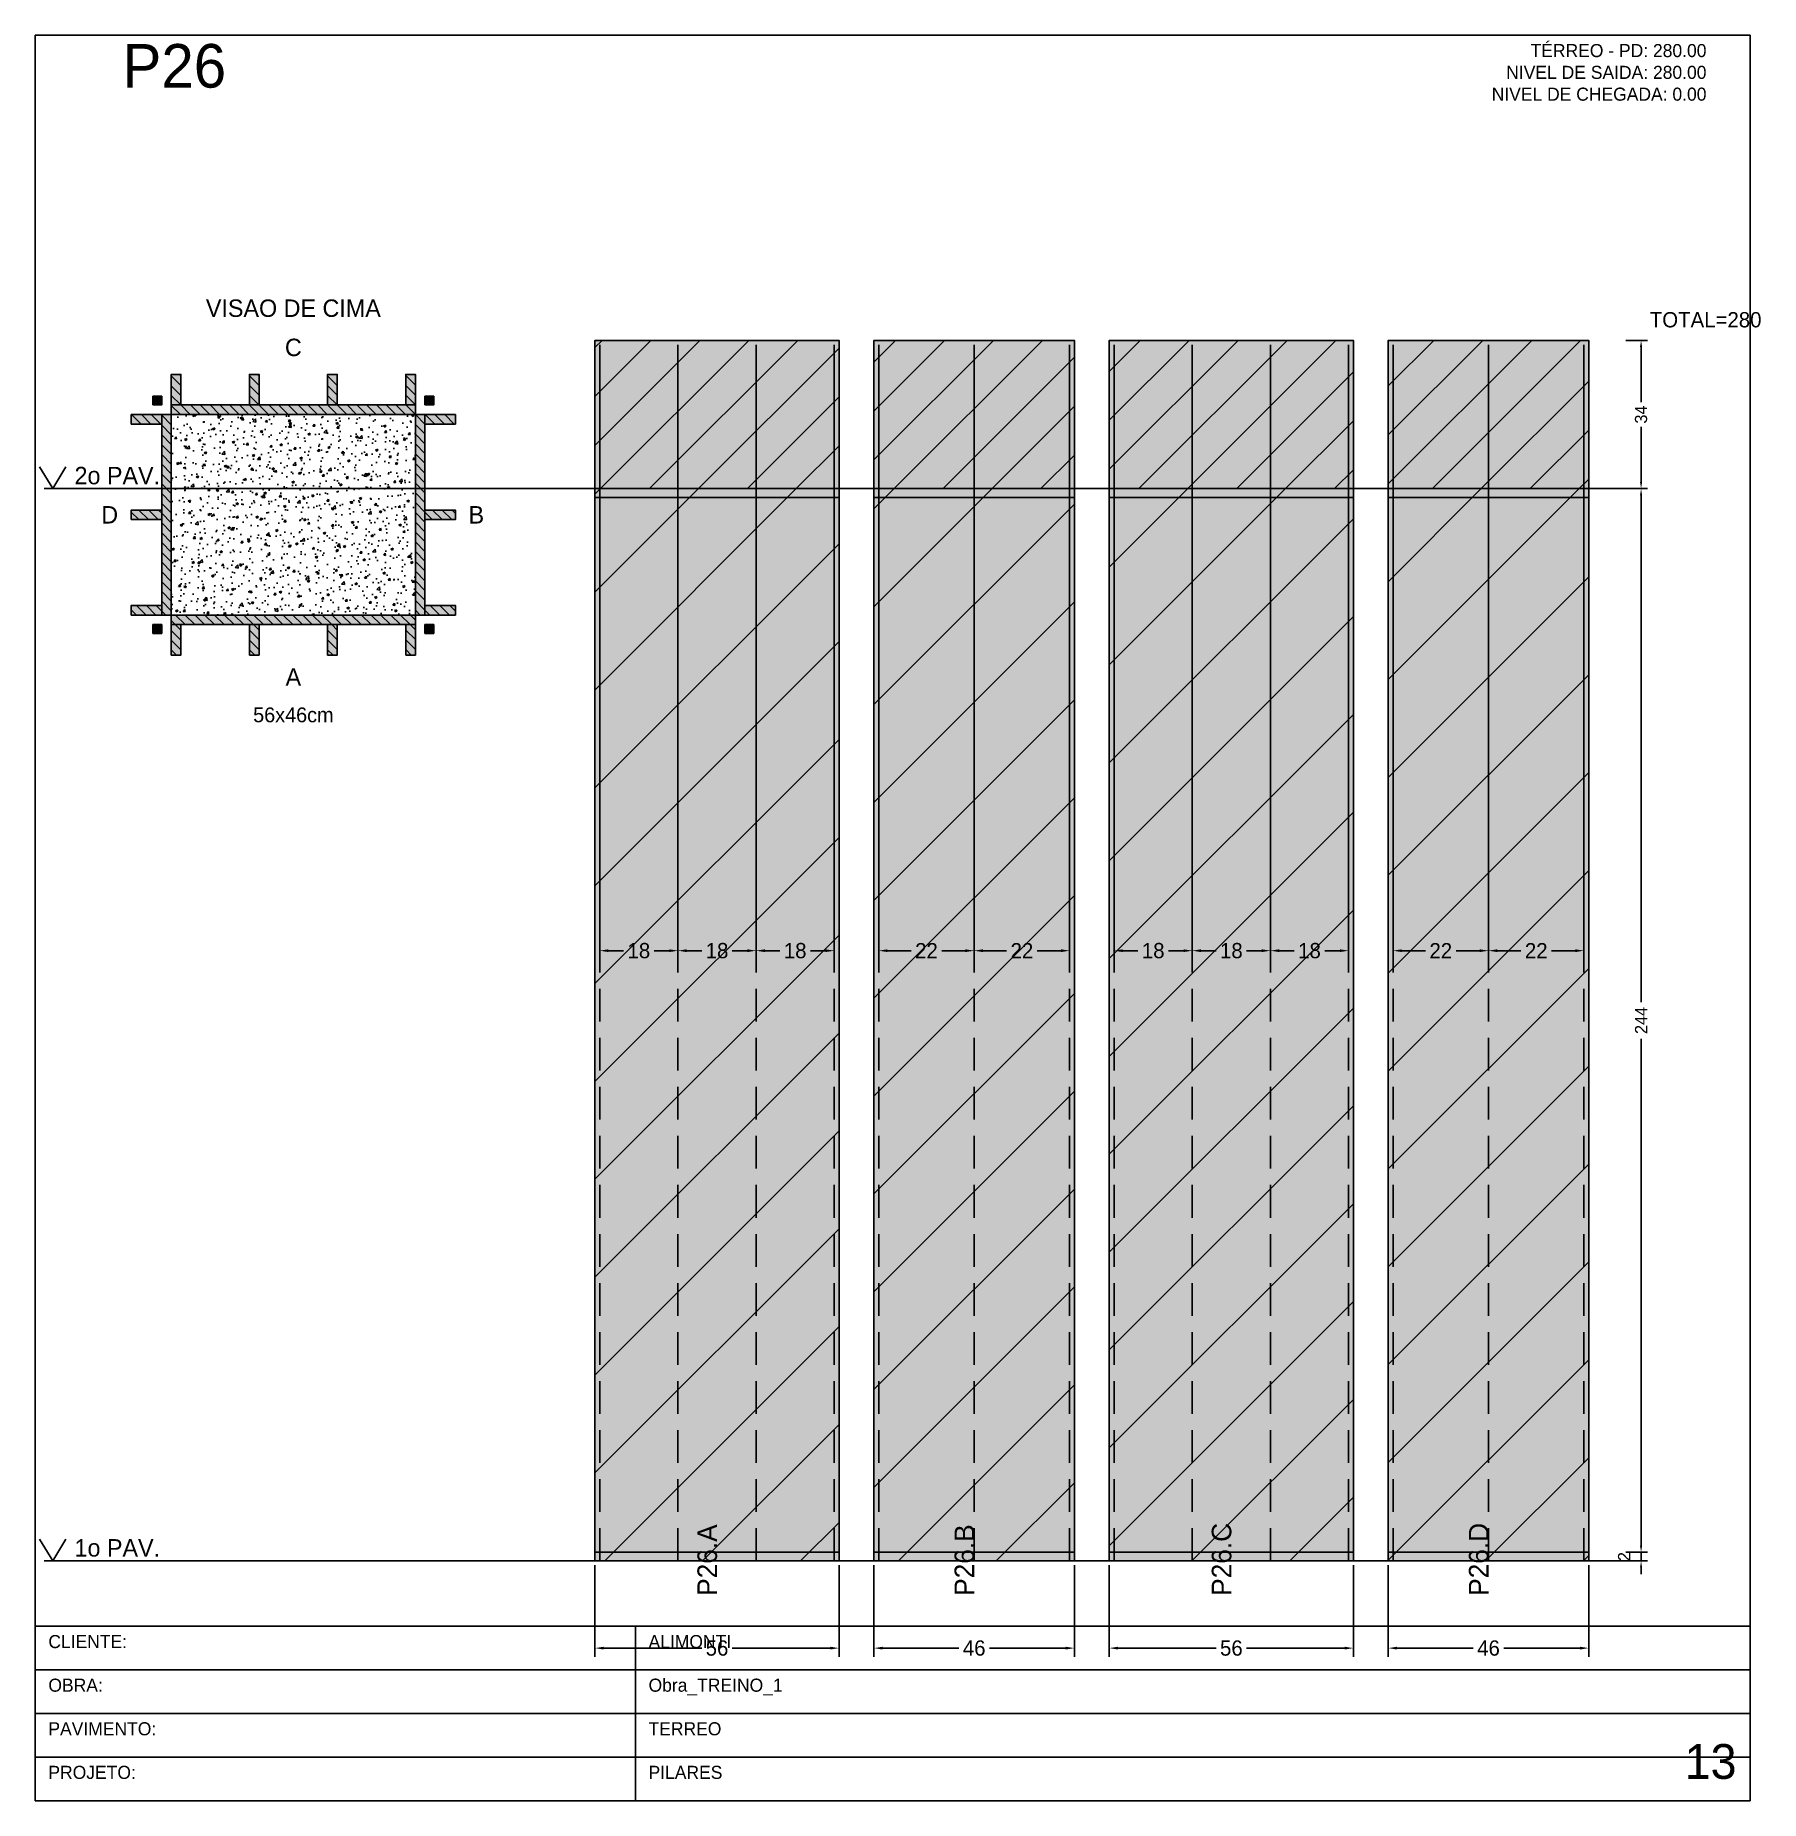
# Model space of a CAD drawing. Header units: metres. Extents: x 0 to 2089, y 0 to 2105.
# Drawn here: x 796.8 to 1192.6, y 850 to 1255 of the extents above; entities that cross this region are included whole.
import ezdxf
from ezdxf.enums import TextEntityAlignment as Align

# ---------------------------------------------------------------- set-up
doc = ezdxf.new("R2010")
doc.units = ezdxf.units.M
doc.linetypes.add('HIDDEN', pattern=[0.375, 0.25, -0.125])
for name, color, linetype in [('BORDA_CELULA', 9, 'Continuous'), ('CARIMBO', 9, 'Continuous'), ('CHAPA', 1, 'Continuous'), ('CONCRETO', 4, 'Continuous'), ('COTA', 241, 'Continuous'), ('Hachura', 251, 'Continuous'), ('LABEL_ID', 3, 'Continuous'), ('Nivel', 4, 'Continuous'), ('NOMENCLATURA', 1, 'Continuous'), ('Paineis', 200, 'Continuous'), ('SARR_2.2x7', 40, 'Continuous'), ('Texto Secao', 2, 'Continuous'), ('TEXTO_GERAL', 2, 'Continuous')]:
    doc.layers.add(name, color=color, linetype=linetype)
doc.dimstyles.new('FACE_DIM', dxfattribs={"dimtxt": 3.5, "dimasz": 2, "dimexe": 2, "dimexo": 1, "dimgap": 1, "dimtad": 1, "dimdec": 0, "dimrnd": 1, "dimcen": 2.5, "dimclrd": 241, "dimclre": 241, "dimclrt": 241, "dimazin": 3, "dimtfac": 1, "dimtmove": 0, "dimatfit": 3})

msp = doc.modelspace()

# ---------------------------------------------------------------- texts
at = {"layer": 'CARIMBO', "color": 9}
for s, p in [('CLIENTE:', (799.8, 885)), ('OBRA:', (799.8, 875)), ('PAVIMENTO:', (799.8, 865)), ('PROJETO:', (799.8, 855))]:
    msp.add_text(s, height=3, dxfattribs=at).set_placement(p)
at = {"layer": 'COTA', "color": 241}
msp.add_text('TOTAL=280', height=3.5, dxfattribs=at).set_placement((1167.2, 1188))
at = {"layer": 'Cota Secao (2x)', "color": 4}
msp.add_text('56x46cm', height=3.4, dxfattribs=at).set_placement((856, 1100.8), align=Align.TOP_CENTER)
at = {"layer": 'LABEL_ID', "color": 3}
msp.add_text('13', height=8, dxfattribs=at).set_placement((1175.2, 855))
at = {"layer": 'Nivel', "color": 4}
for s, p in [('2o PAV.', (805.8, 1152)), ('1o PAV.', (805.8, 906))]:
    msp.add_text(s, height=4, dxfattribs=at).set_placement(p)
at = {"layer": 'NOMENCLATURA', "color": 1}
msp.add_text('P26', height=10, dxfattribs=at).set_placement((816.8, 1243))
at = {"layer": 'Texto Secao', "color": 2}
for s, p in [('VISAO DE CIMA', (856, 1189.2)), ('C', (856, 1180.2))]:
    msp.add_text(s, height=4, dxfattribs=at).set_placement(p, align=Align.BOTTOM_CENTER)
msp.add_text('D', height=4, dxfattribs=at).set_placement((815.8, 1145), align=Align.MIDDLE_RIGHT)
msp.add_text('B', height=4, dxfattribs=at).set_placement((896.2, 1145), align=Align.MIDDLE_LEFT)
msp.add_text('A', height=4, dxfattribs=at).set_placement((856, 1109.8), align=Align.TOP_CENTER)
for s, p in [('P26.A', (953.2, 897)), ('P26.B', (1012.2, 897)), ('P26.C', (1071.2, 897)), ('P26.D', (1130.2, 897))]:
    msp.add_text(s, height=4.5, rotation=90, dxfattribs=at).set_placement(p)
at = {"layer": 'TEXTO_GERAL', "color": 2}
for s, p in [('TÉRREO - PD: 280.00', (1180.2, 1250)), ('NIVEL DE SAIDA: 280.00', (1180.2, 1245)), ('NIVEL DE CHEGADA: 0.00', (1180.2, 1240))]:
    msp.add_text(s, height=3, dxfattribs=at).set_placement(p, align=Align.RIGHT)
for s, p in [('ALIMONTI', (937.49, 885)), ('Obra_TREINO_1', (937.49, 875)), ('TERREO', (937.49, 865)), ('PILARES', (937.49, 855))]:
    msp.add_text(s, height=3, dxfattribs=at).set_placement(p)

# ---------------------------------------------------------------- blocks, each defined once
blk = doc.blocks.new('_CLOSEDFILLED')
at = {"color": 0, "linetype": 'BYBLOCK'}
blk.add_solid([(-1, 0.16), (0, 0), (-1, -0.16)], dxfattribs=at)
blk = doc.blocks.new('*D163')
at = {"color": 241}
for p, q in [((925.2, 904), (925.2, 883)), ((981.2, 904), (981.2, 883)), ((927.2, 885), (949.7, 885)), ((956.7, 885), (979.2, 885))]:
    blk.add_line(p, q, dxfattribs=at)
at = {"layer": 'Defpoints'}
for p in [(925.2, 905), (981.2, 905), (925.2, 885)]:
    blk.add_point(p, dxfattribs=at)
at = {"color": 241, "xscale": 2, "yscale": 2, "rotation": 180}
blk.add_blockref('_CLOSEDFILLED', (925.2, 885), dxfattribs=at)
at = {"color": 241, "xscale": 2, "yscale": 2}
blk.add_blockref('_CLOSEDFILLED', (981.2, 885), dxfattribs=at)
at = {"color": 241, "insert": (953.2, 885), "char_height": 3.5, "attachment_point": 5}
blk.add_mtext('56', dxfattribs=at)
blk = doc.blocks.new('*D164')
at = {"color": 241}
for p, q in [((926.3, 1184), (926.3, 1043)), ((944.23, 1184), (944.23, 1043)), ((928.3, 1045), (931.77, 1045)), ((938.77, 1045), (942.23, 1045))]:
    blk.add_line(p, q, dxfattribs=at)
at = {"layer": 'Defpoints'}
for p in [(926.3, 1185), (944.23, 1185), (926.3, 1045)]:
    blk.add_point(p, dxfattribs=at)
at = {"color": 241, "xscale": 2, "yscale": 2, "rotation": 180}
blk.add_blockref('_CLOSEDFILLED', (926.3, 1045), dxfattribs=at)
at = {"color": 241, "xscale": 2, "yscale": 2}
blk.add_blockref('_CLOSEDFILLED', (944.23, 1045), dxfattribs=at)
at = {"color": 241, "insert": (935.27, 1045), "char_height": 3.5, "attachment_point": 5}
blk.add_mtext('18', dxfattribs=at)
blk = doc.blocks.new('*D165')
at = {"color": 241}
for p, q in [((944.23, 1184), (944.23, 1043)), ((962.17, 1184), (962.17, 1043)), ((946.23, 1045), (949.7, 1045)), ((956.7, 1045), (960.17, 1045))]:
    blk.add_line(p, q, dxfattribs=at)
at = {"layer": 'Defpoints'}
for p in [(944.23, 1185), (962.17, 1185), (944.23, 1045)]:
    blk.add_point(p, dxfattribs=at)
at = {"color": 241, "xscale": 2, "yscale": 2, "rotation": 180}
blk.add_blockref('_CLOSEDFILLED', (944.23, 1045), dxfattribs=at)
at = {"color": 241, "xscale": 2, "yscale": 2}
blk.add_blockref('_CLOSEDFILLED', (962.17, 1045), dxfattribs=at)
at = {"color": 241, "insert": (953.2, 1045), "char_height": 3.5, "attachment_point": 5}
blk.add_mtext('18', dxfattribs=at)
blk = doc.blocks.new('*D166')
at = {"color": 241}
for p, q in [((962.17, 1184), (962.17, 1043)), ((980.1, 1184), (980.1, 1043)), ((964.17, 1045), (967.63, 1045)), ((974.63, 1045), (978.1, 1045))]:
    blk.add_line(p, q, dxfattribs=at)
at = {"layer": 'Defpoints'}
for p in [(962.17, 1185), (980.1, 1185), (962.17, 1045)]:
    blk.add_point(p, dxfattribs=at)
at = {"color": 241, "xscale": 2, "yscale": 2, "rotation": 180}
blk.add_blockref('_CLOSEDFILLED', (962.17, 1045), dxfattribs=at)
at = {"color": 241, "xscale": 2, "yscale": 2}
blk.add_blockref('_CLOSEDFILLED', (980.1, 1045), dxfattribs=at)
at = {"color": 241, "insert": (971.13, 1045), "char_height": 3.5, "attachment_point": 5}
blk.add_mtext('18', dxfattribs=at)
blk = doc.blocks.new('*D167')
at = {"color": 241}
for p, q in [((989.2, 904), (989.2, 883)), ((1035.2, 904), (1035.2, 883)), ((991.2, 885), (1008.7, 885)), ((1015.7, 885), (1033.2, 885))]:
    blk.add_line(p, q, dxfattribs=at)
at = {"layer": 'Defpoints'}
for p in [(989.2, 905), (1035.2, 905), (989.2, 885)]:
    blk.add_point(p, dxfattribs=at)
at = {"color": 241, "xscale": 2, "yscale": 2, "rotation": 180}
blk.add_blockref('_CLOSEDFILLED', (989.2, 885), dxfattribs=at)
at = {"color": 241, "xscale": 2, "yscale": 2}
blk.add_blockref('_CLOSEDFILLED', (1035.2, 885), dxfattribs=at)
at = {"color": 241, "insert": (1012.2, 885), "char_height": 3.5, "attachment_point": 5}
blk.add_mtext('46', dxfattribs=at)
blk = doc.blocks.new('*D168')
at = {"color": 241}
for p, q in [((990.3, 1184), (990.3, 1043)), ((1012.2, 1184), (1012.2, 1043)), ((992.3, 1045), (997.75, 1045)), ((1004.75, 1045), (1010.2, 1045))]:
    blk.add_line(p, q, dxfattribs=at)
at = {"layer": 'Defpoints'}
for p in [(990.3, 1185), (1012.2, 1185), (990.3, 1045)]:
    blk.add_point(p, dxfattribs=at)
at = {"color": 241, "xscale": 2, "yscale": 2, "rotation": 180}
blk.add_blockref('_CLOSEDFILLED', (990.3, 1045), dxfattribs=at)
at = {"color": 241, "xscale": 2, "yscale": 2}
blk.add_blockref('_CLOSEDFILLED', (1012.2, 1045), dxfattribs=at)
at = {"color": 241, "insert": (1001.25, 1045), "char_height": 3.5, "attachment_point": 5}
blk.add_mtext('22', dxfattribs=at)
blk = doc.blocks.new('*D169')
at = {"color": 241}
for p, q in [((1012.2, 1184), (1012.2, 1043)), ((1034.1, 1184), (1034.1, 1043)), ((1014.2, 1045), (1019.65, 1045)), ((1026.65, 1045), (1032.1, 1045))]:
    blk.add_line(p, q, dxfattribs=at)
at = {"layer": 'Defpoints'}
for p in [(1012.2, 1185), (1034.1, 1185), (1012.2, 1045)]:
    blk.add_point(p, dxfattribs=at)
at = {"color": 241, "xscale": 2, "yscale": 2, "rotation": 180}
blk.add_blockref('_CLOSEDFILLED', (1012.2, 1045), dxfattribs=at)
at = {"color": 241, "xscale": 2, "yscale": 2}
blk.add_blockref('_CLOSEDFILLED', (1034.1, 1045), dxfattribs=at)
at = {"color": 241, "insert": (1023.15, 1045), "char_height": 3.5, "attachment_point": 5}
blk.add_mtext('22', dxfattribs=at)
blk = doc.blocks.new('*D170')
at = {"color": 241}
for p, q in [((1043.2, 904), (1043.2, 883)), ((1099.2, 904), (1099.2, 883)), ((1045.2, 885), (1067.7, 885)), ((1074.7, 885), (1097.2, 885))]:
    blk.add_line(p, q, dxfattribs=at)
at = {"layer": 'Defpoints'}
for p in [(1043.2, 905), (1099.2, 905), (1043.2, 885)]:
    blk.add_point(p, dxfattribs=at)
at = {"color": 241, "xscale": 2, "yscale": 2, "rotation": 180}
blk.add_blockref('_CLOSEDFILLED', (1043.2, 885), dxfattribs=at)
at = {"color": 241, "xscale": 2, "yscale": 2}
blk.add_blockref('_CLOSEDFILLED', (1099.2, 885), dxfattribs=at)
at = {"color": 241, "insert": (1071.2, 885), "char_height": 3.5, "attachment_point": 5}
blk.add_mtext('56', dxfattribs=at)
blk = doc.blocks.new('*D171')
at = {"color": 241}
for p, q in [((1044.3, 1184), (1044.3, 1043)), ((1062.23, 1184), (1062.23, 1043)), ((1046.3, 1045), (1049.77, 1045)), ((1056.77, 1045), (1060.23, 1045))]:
    blk.add_line(p, q, dxfattribs=at)
at = {"layer": 'Defpoints'}
for p in [(1044.3, 1185), (1062.23, 1185), (1044.3, 1045)]:
    blk.add_point(p, dxfattribs=at)
at = {"color": 241, "xscale": 2, "yscale": 2, "rotation": 180}
blk.add_blockref('_CLOSEDFILLED', (1044.3, 1045), dxfattribs=at)
at = {"color": 241, "xscale": 2, "yscale": 2}
blk.add_blockref('_CLOSEDFILLED', (1062.23, 1045), dxfattribs=at)
at = {"color": 241, "insert": (1053.27, 1045), "char_height": 3.5, "attachment_point": 5}
blk.add_mtext('18', dxfattribs=at)
blk = doc.blocks.new('*D172')
at = {"color": 241}
for p, q in [((1062.23, 1184), (1062.23, 1043)), ((1080.17, 1184), (1080.17, 1043)), ((1064.23, 1045), (1067.7, 1045)), ((1074.7, 1045), (1078.17, 1045))]:
    blk.add_line(p, q, dxfattribs=at)
at = {"layer": 'Defpoints'}
for p in [(1062.23, 1185), (1080.17, 1185), (1062.23, 1045)]:
    blk.add_point(p, dxfattribs=at)
at = {"color": 241, "xscale": 2, "yscale": 2, "rotation": 180}
blk.add_blockref('_CLOSEDFILLED', (1062.23, 1045), dxfattribs=at)
at = {"color": 241, "xscale": 2, "yscale": 2}
blk.add_blockref('_CLOSEDFILLED', (1080.17, 1045), dxfattribs=at)
at = {"color": 241, "insert": (1071.2, 1045), "char_height": 3.5, "attachment_point": 5}
blk.add_mtext('18', dxfattribs=at)
blk = doc.blocks.new('*D173')
at = {"color": 241}
for p, q in [((1080.17, 1184), (1080.17, 1043)), ((1098.1, 1184), (1098.1, 1043)), ((1082.17, 1045), (1085.63, 1045)), ((1092.63, 1045), (1096.1, 1045))]:
    blk.add_line(p, q, dxfattribs=at)
at = {"layer": 'Defpoints'}
for p in [(1080.17, 1185), (1098.1, 1185), (1080.17, 1045)]:
    blk.add_point(p, dxfattribs=at)
at = {"color": 241, "xscale": 2, "yscale": 2, "rotation": 180}
blk.add_blockref('_CLOSEDFILLED', (1080.17, 1045), dxfattribs=at)
at = {"color": 241, "xscale": 2, "yscale": 2}
blk.add_blockref('_CLOSEDFILLED', (1098.1, 1045), dxfattribs=at)
at = {"color": 241, "insert": (1089.13, 1045), "char_height": 3.5, "attachment_point": 5}
blk.add_mtext('18', dxfattribs=at)
blk = doc.blocks.new('*D174')
at = {"color": 241}
for p, q in [((1107.2, 904), (1107.2, 883)), ((1153.2, 904), (1153.2, 883)), ((1109.2, 885), (1126.7, 885)), ((1133.7, 885), (1151.2, 885))]:
    blk.add_line(p, q, dxfattribs=at)
at = {"layer": 'Defpoints'}
for p in [(1107.2, 905), (1153.2, 905), (1107.2, 885)]:
    blk.add_point(p, dxfattribs=at)
at = {"color": 241, "xscale": 2, "yscale": 2, "rotation": 180}
blk.add_blockref('_CLOSEDFILLED', (1107.2, 885), dxfattribs=at)
at = {"color": 241, "xscale": 2, "yscale": 2}
blk.add_blockref('_CLOSEDFILLED', (1153.2, 885), dxfattribs=at)
at = {"color": 241, "insert": (1130.2, 885), "char_height": 3.5, "attachment_point": 5}
blk.add_mtext('46', dxfattribs=at)
blk = doc.blocks.new('*D175')
at = {"color": 241}
for p, q in [((1108.3, 1184), (1108.3, 1043)), ((1130.2, 1184), (1130.2, 1043)), ((1110.3, 1045), (1115.75, 1045)), ((1122.75, 1045), (1128.2, 1045))]:
    blk.add_line(p, q, dxfattribs=at)
at = {"layer": 'Defpoints'}
for p in [(1108.3, 1185), (1130.2, 1185), (1108.3, 1045)]:
    blk.add_point(p, dxfattribs=at)
at = {"color": 241, "xscale": 2, "yscale": 2, "rotation": 180}
blk.add_blockref('_CLOSEDFILLED', (1108.3, 1045), dxfattribs=at)
at = {"color": 241, "xscale": 2, "yscale": 2}
blk.add_blockref('_CLOSEDFILLED', (1130.2, 1045), dxfattribs=at)
at = {"color": 241, "insert": (1119.25, 1045), "char_height": 3.5, "attachment_point": 5}
blk.add_mtext('22', dxfattribs=at)
blk = doc.blocks.new('*D176')
at = {"color": 241}
for p, q in [((1130.2, 1184), (1130.2, 1043)), ((1152.1, 1184), (1152.1, 1043)), ((1132.2, 1045), (1137.65, 1045)), ((1144.65, 1045), (1150.1, 1045))]:
    blk.add_line(p, q, dxfattribs=at)
at = {"layer": 'Defpoints'}
for p in [(1130.2, 1185), (1152.1, 1185), (1130.2, 1045)]:
    blk.add_point(p, dxfattribs=at)
at = {"color": 241, "xscale": 2, "yscale": 2, "rotation": 180}
blk.add_blockref('_CLOSEDFILLED', (1130.2, 1045), dxfattribs=at)
at = {"color": 241, "xscale": 2, "yscale": 2}
blk.add_blockref('_CLOSEDFILLED', (1152.1, 1045), dxfattribs=at)
at = {"color": 241, "insert": (1141.15, 1045), "char_height": 3.5, "attachment_point": 5}
blk.add_mtext('22', dxfattribs=at)
blk = doc.blocks.new('*D178')
at = {"color": 241}
for p, q in [((1161.7, 1151), (1166.7, 1151)), ((1165.2, 1033.2), (1165.2, 1149.5)), ((1165.2, 908.5), (1165.2, 1024.8)), ((1161.7, 907), (1166.7, 907))]:
    blk.add_line(p, q, dxfattribs=at)
at = {"layer": 'Defpoints'}
for p in [(1161.2, 1151), (1161.2, 907), (1165.2, 907)]:
    blk.add_point(p, dxfattribs=at)
at = {"color": 241, "xscale": 1.5, "yscale": 1.5}
for p, rotation in [((1165.2, 1151), 90), ((1165.2, 907), 270)]:
    blk.add_blockref('_CLOSEDFILLED', p, dxfattribs=dict(at, rotation=rotation))
at = {"color": 241, "insert": (1165.2, 1029), "char_height": 2.8, "attachment_point": 5, "rotation": 90}
blk.add_mtext('244', dxfattribs=at)
blk = doc.blocks.new('*D179')
at = {"color": 241}
for p, q in [((1161.7, 1185), (1166.7, 1185)), ((1165.2, 1170.8), (1165.2, 1183.5)), ((1165.2, 1152.5), (1165.2, 1165.2)), ((1161.7, 1151), (1166.7, 1151))]:
    blk.add_line(p, q, dxfattribs=at)
at = {"layer": 'Defpoints'}
for p in [(1161.2, 1185), (1161.2, 1151), (1165.2, 1151)]:
    blk.add_point(p, dxfattribs=at)
at = {"color": 241, "xscale": 1.5, "yscale": 1.5}
for p, rotation in [((1165.2, 1185), 90), ((1165.2, 1151), 270)]:
    blk.add_blockref('_CLOSEDFILLED', p, dxfattribs=dict(at, rotation=rotation))
at = {"color": 241, "insert": (1165.2, 1168), "char_height": 2.8, "attachment_point": 5, "rotation": 90}
blk.add_mtext('34', dxfattribs=at)

# ---------------------------------------------------------------- dimensions: what is measured, and where the dimension line sits
for base, p1, p2, picture, middle in [((926.3, 1045), (926.3, 1185), (944.23, 1185), '*D164', (935.27, 1045)), ((944.23, 1045), (944.23, 1185), (962.17, 1185), '*D165', (953.2, 1045)), ((962.17, 1045), (962.17, 1185), (980.1, 1185), '*D166', (971.13, 1045)), ((990.3, 1045), (990.3, 1185), (1012.2, 1185), '*D168', (1001.25, 1045)), ((1012.2, 1045), (1012.2, 1185), (1034.1, 1185), '*D169', (1023.15, 1045)), ((1044.3, 1045), (1044.3, 1185), (1062.23, 1185), '*D171', (1053.27, 1045)), ((1062.23, 1045), (1062.23, 1185), (1080.17, 1185), '*D172', (1071.2, 1045)), ((1080.17, 1045), (1080.17, 1185), (1098.1, 1185), '*D173', (1089.13, 1045)), ((1108.3, 1045), (1108.3, 1185), (1130.2, 1185), '*D175', (1119.25, 1045)), ((1130.2, 1045), (1130.2, 1185), (1152.1, 1185), '*D176', (1141.15, 1045)), ((925.2, 885), (925.2, 905), (981.2, 905), '*D163', (953.2, 885)), ((989.2, 885), (989.2, 905), (1035.2, 905), '*D167', (1012.2, 885)), ((1043.2, 885), (1043.2, 905), (1099.2, 905), '*D170', (1071.2, 885)), ((1107.2, 885), (1107.2, 905), (1153.2, 905), '*D174', (1130.2, 885))]:
    dim = msp.add_linear_dim(base=base, p1=p1, p2=p2, dimstyle='FACE_DIM')
    dim.commit()
    dim.dimension.update_dxf_attribs({"geometry": picture, "text_midpoint": middle})
for base, p1, p2, picture, middle in [((1165.2, 1151), (1161.2, 1151), (1161.2, 1185), '*D179', (1165.2, 1168)), ((1165.2, 907), (1161.2, 907), (1161.2, 1151), '*D178', (1165.2, 1029))]:
    dim = msp.add_linear_dim(base=base, p1=p1, p2=p2, angle=90, dimstyle='FACE_DIM', override={"dimtxt": 2.8, "dimasz": 1.5, "dimexe": 1.5, "dimexo": 0.5})
    dim.commit()
    dim.dimension.update_dxf_attribs({"geometry": picture, "text_midpoint": middle})
msp.add_linear_dim(base=(1165.2, 905), p1=(1161.2, 905), p2=(1161.2, 907), angle=90, dimstyle='FACE_DIM', override={"dimtxt": 2.8, "dimasz": 1.5, "dimexe": 1.5, "dimexo": 0.5}).render()

# ---------------------------------------------------------------- hatches: boundary and pattern name
at = {"layer": 'CHAPA'}
for points in [[(823.8, 1170.2), (825.8, 1170.2), (825.8, 1172.2), (823.8, 1172.2)], [(886.2, 1170.2), (888.2, 1170.2), (888.2, 1172.2), (886.2, 1172.2)], [(823.8, 1117.8), (825.8, 1117.8), (825.8, 1119.8), (823.8, 1119.8)], [(886.2, 1117.8), (888.2, 1117.8), (888.2, 1119.8), (886.2, 1119.8)]]:
    msp.add_hatch(color=1, dxfattribs=at).paths.add_polyline_path(points)
at = {"layer": 'COTA'}
h = msp.add_hatch(dxfattribs=at)
h.set_pattern_fill('AR-CONC', color=256, scale=0.03)
h.paths.add_polyline_path([(828, 1122), (884, 1122), (884, 1168), (828, 1168)])
at = {"layer": 'Hachura'}
for points in [[(925.2, 1151), (981.2, 1151), (981.2, 1185), (925.2, 1185)], [(989.2, 1151), (1035.2, 1151), (1035.2, 1185), (989.2, 1185)], [(1043.2, 1151), (1099.2, 1151), (1099.2, 1185), (1043.2, 1185)], [(1107.2, 1151), (1153.2, 1151), (1153.2, 1185), (1107.2, 1185)], [(925.2, 905), (981.2, 905), (981.2, 1151), (925.2, 1151)], [(989.2, 905), (1035.2, 905), (1035.2, 1151), (989.2, 1151)], [(1043.2, 905), (1099.2, 905), (1099.2, 1151), (1043.2, 1151)], [(1107.2, 905), (1153.2, 905), (1153.2, 1151), (1107.2, 1151)]]:
    msp.add_hatch(color=256, dxfattribs=at).paths.add_polyline_path(points)
h = msp.add_hatch(dxfattribs=at)
h.set_pattern_fill('ANSI31', color=256, scale=2.5)
h.paths.add_polyline_path([(925.2, 1151), (981.2, 1151), (981.2, 1185), (925.2, 1185)])
h = msp.add_hatch(dxfattribs=at)
h.set_pattern_fill('ANSI31', color=256, scale=2.5)
h.paths.add_polyline_path([(989.2, 1151), (1035.2, 1151), (1035.2, 1185), (989.2, 1185)])
h = msp.add_hatch(dxfattribs=at)
h.set_pattern_fill('ANSI31', color=256, scale=2.5)
h.paths.add_polyline_path([(1043.2, 1151), (1099.2, 1151), (1099.2, 1185), (1043.2, 1185)])
h = msp.add_hatch(dxfattribs=at)
h.set_pattern_fill('ANSI31', color=256, scale=2.5)
h.paths.add_polyline_path([(1107.2, 1151), (1153.2, 1151), (1153.2, 1185), (1107.2, 1185)])
h = msp.add_hatch(dxfattribs=at)
h.set_pattern_fill('ANSI31', color=256, scale=5)
h.paths.add_polyline_path([(925.2, 905), (981.2, 905), (981.2, 1151), (925.2, 1151)])
h = msp.add_hatch(dxfattribs=at)
h.set_pattern_fill('ANSI31', color=256, scale=5)
h.paths.add_polyline_path([(989.2, 905), (1035.2, 905), (1035.2, 1151), (989.2, 1151)])
h = msp.add_hatch(dxfattribs=at)
h.set_pattern_fill('ANSI31', color=256, scale=5)
h.paths.add_polyline_path([(1043.2, 905), (1099.2, 905), (1099.2, 1151), (1043.2, 1151)])
h = msp.add_hatch(dxfattribs=at)
h.set_pattern_fill('ANSI31', color=256, scale=5)
h.paths.add_polyline_path([(1107.2, 905), (1153.2, 905), (1153.2, 1151), (1107.2, 1151)])
at = {"layer": 'Paineis'}
for points in [[(825.8, 1122), (828, 1122), (828, 1168), (825.8, 1168)], [(828, 1168), (884, 1168), (884, 1170.2), (828, 1170.2)], [(884, 1122), (886.2, 1122), (886.2, 1168), (884, 1168)], [(828, 1119.8), (884, 1119.8), (884, 1122), (828, 1122)]]:
    msp.add_hatch(color=256, dxfattribs=at).paths.add_polyline_path(points)
h = msp.add_hatch(dxfattribs=at)
h.set_pattern_fill('ANSI31', color=256, scale=0.5, angle=270)
h.paths.add_polyline_path([(825.8, 1122), (828, 1122), (828, 1168), (825.8, 1168)])
h = msp.add_hatch(dxfattribs=at)
h.set_pattern_fill('ANSI31', color=256, scale=0.5, angle=270)
h.paths.add_polyline_path([(828, 1168), (884, 1168), (884, 1170.2), (828, 1170.2)])
h = msp.add_hatch(dxfattribs=at)
h.set_pattern_fill('ANSI31', color=256, scale=0.5, angle=270)
h.paths.add_polyline_path([(884, 1122), (886.2, 1122), (886.2, 1168), (884, 1168)])
h = msp.add_hatch(dxfattribs=at)
h.set_pattern_fill('ANSI31', color=256, scale=0.5, angle=270)
h.paths.add_polyline_path([(828, 1119.8), (884, 1119.8), (884, 1122), (828, 1122)])
at = {"layer": 'SARR_2.2x7'}
for points in [[(828, 1170.2), (830.2, 1170.2), (830.2, 1177.2), (828, 1177.2)], [(845.93, 1170.2), (848.13, 1170.2), (848.13, 1177.2), (845.93, 1177.2)], [(863.87, 1170.2), (866.07, 1170.2), (866.07, 1177.2), (863.87, 1177.2)], [(881.8, 1170.2), (884, 1170.2), (884, 1177.2), (881.8, 1177.2)], [(818.8, 1165.8), (825.8, 1165.8), (825.8, 1168), (818.8, 1168)], [(886.2, 1165.8), (893.2, 1165.8), (893.2, 1168), (886.2, 1168)], [(818.8, 1143.9), (825.8, 1143.9), (825.8, 1146.1), (818.8, 1146.1)], [(886.2, 1143.9), (893.2, 1143.9), (893.2, 1146.1), (886.2, 1146.1)], [(818.8, 1122), (825.8, 1122), (825.8, 1124.2), (818.8, 1124.2)], [(886.2, 1122), (893.2, 1122), (893.2, 1124.2), (886.2, 1124.2)], [(828, 1112.8), (830.2, 1112.8), (830.2, 1119.8), (828, 1119.8)], [(845.93, 1112.8), (848.13, 1112.8), (848.13, 1119.8), (845.93, 1119.8)], [(863.87, 1112.8), (866.07, 1112.8), (866.07, 1119.8), (863.87, 1119.8)], [(881.8, 1112.8), (884, 1112.8), (884, 1119.8), (881.8, 1119.8)]]:
    msp.add_hatch(color=256, dxfattribs=at).paths.add_polyline_path(points)
h = msp.add_hatch(dxfattribs=at)
h.set_pattern_fill('ANSI31', color=256, scale=0.5, angle=270)
h.paths.add_polyline_path([(828, 1170.2), (830.2, 1170.2), (830.2, 1177.2), (828, 1177.2)])
h = msp.add_hatch(dxfattribs=at)
h.set_pattern_fill('ANSI31', color=256, scale=0.5, angle=270)
h.paths.add_polyline_path([(845.93, 1170.2), (848.13, 1170.2), (848.13, 1177.2), (845.93, 1177.2)])
h = msp.add_hatch(dxfattribs=at)
h.set_pattern_fill('ANSI31', color=256, scale=0.5, angle=270)
h.paths.add_polyline_path([(863.87, 1170.2), (866.07, 1170.2), (866.07, 1177.2), (863.87, 1177.2)])
h = msp.add_hatch(dxfattribs=at)
h.set_pattern_fill('ANSI31', color=256, scale=0.5, angle=270)
h.paths.add_polyline_path([(881.8, 1170.2), (884, 1170.2), (884, 1177.2), (881.8, 1177.2)])
h = msp.add_hatch(dxfattribs=at)
h.set_pattern_fill('ANSI31', color=256, scale=0.5, angle=270)
h.paths.add_polyline_path([(818.8, 1165.8), (825.8, 1165.8), (825.8, 1168), (818.8, 1168)])
h = msp.add_hatch(dxfattribs=at)
h.set_pattern_fill('ANSI31', color=256, scale=0.5, angle=270)
h.paths.add_polyline_path([(886.2, 1165.8), (893.2, 1165.8), (893.2, 1168), (886.2, 1168)])
h = msp.add_hatch(dxfattribs=at)
h.set_pattern_fill('ANSI31', color=256, scale=0.5, angle=270)
h.paths.add_polyline_path([(818.8, 1143.9), (825.8, 1143.9), (825.8, 1146.1), (818.8, 1146.1)])
h = msp.add_hatch(dxfattribs=at)
h.set_pattern_fill('ANSI31', color=256, scale=0.5, angle=270)
h.paths.add_polyline_path([(886.2, 1143.9), (893.2, 1143.9), (893.2, 1146.1), (886.2, 1146.1)])
h = msp.add_hatch(dxfattribs=at)
h.set_pattern_fill('ANSI31', color=256, scale=0.5, angle=270)
h.paths.add_polyline_path([(818.8, 1122), (825.8, 1122), (825.8, 1124.2), (818.8, 1124.2)])
h = msp.add_hatch(dxfattribs=at)
h.set_pattern_fill('ANSI31', color=256, scale=0.5, angle=270)
h.paths.add_polyline_path([(886.2, 1122), (893.2, 1122), (893.2, 1124.2), (886.2, 1124.2)])
h = msp.add_hatch(dxfattribs=at)
h.set_pattern_fill('ANSI31', color=256, scale=0.5, angle=270)
h.paths.add_polyline_path([(828, 1112.8), (830.2, 1112.8), (830.2, 1119.8), (828, 1119.8)])
h = msp.add_hatch(dxfattribs=at)
h.set_pattern_fill('ANSI31', color=256, scale=0.5, angle=270)
h.paths.add_polyline_path([(845.93, 1112.8), (848.13, 1112.8), (848.13, 1119.8), (845.93, 1119.8)])
h = msp.add_hatch(dxfattribs=at)
h.set_pattern_fill('ANSI31', color=256, scale=0.5, angle=270)
h.paths.add_polyline_path([(863.87, 1112.8), (866.07, 1112.8), (866.07, 1119.8), (863.87, 1119.8)])
h = msp.add_hatch(dxfattribs=at)
h.set_pattern_fill('ANSI31', color=256, scale=0.5, angle=270)
h.paths.add_polyline_path([(881.8, 1112.8), (884, 1112.8), (884, 1119.8), (881.8, 1119.8)])

# ---------------------------------------------------------------- linework, layer by layer
at = {"layer": 'BORDA_CELULA', "color": 9}
msp.add_lwpolyline([(796.8, 850), (1190.2, 850), (1190.2, 1255), (796.8, 1255)], close=True, dxfattribs=at)
at = {"layer": 'CARIMBO', "color": 40}
for p, q in [((934.49, 850), (934.49, 890)), ((796.8, 880), (1190.2, 880)), ((796.8, 870), (1190.2, 870)), ((796.8, 860), (1190.2, 860))]:
    msp.add_line(p, q, dxfattribs=at)
msp.add_lwpolyline([(796.8, 850), (1190.2, 850), (1190.2, 890), (796.8, 890)], close=True, dxfattribs=at)
at = {"layer": 'CHAPA', "color": 1}
for points in [[(823.8, 1170.2), (825.8, 1170.2), (825.8, 1172.2), (823.8, 1172.2)], [(886.2, 1170.2), (888.2, 1170.2), (888.2, 1172.2), (886.2, 1172.2)], [(823.8, 1117.8), (825.8, 1117.8), (825.8, 1119.8), (823.8, 1119.8)], [(886.2, 1117.8), (888.2, 1117.8), (888.2, 1119.8), (886.2, 1119.8)]]:
    msp.add_lwpolyline(points, close=True, dxfattribs=at)
at = {"layer": 'CONCRETO', "color": 4}
msp.add_lwpolyline([(828, 1122), (884, 1122), (884, 1168), (828, 1168)], close=True, dxfattribs=at)
at = {"layer": 'Nivel', "color": 4}
for p, q in [((797.8, 1156), (800.8, 1151)), ((803.8, 1156), (800.8, 1151)), ((798.8, 1151), (1166.2, 1151)), ((797.8, 910), (800.8, 905)), ((803.8, 910), (800.8, 905)), ((798.8, 905), (1166.2, 905))]:
    msp.add_line(p, q, dxfattribs=at)
at = {"layer": 'Paineis'}
for p, q in [((925.2, 1149), (981.2, 1149)), ((989.2, 1149), (1035.2, 1149)), ((1043.2, 1149), (1099.2, 1149)), ((1107.2, 1149), (1153.2, 1149)), ((925.2, 907), (981.2, 907)), ((989.2, 907), (1035.2, 907)), ((1043.2, 907), (1099.2, 907)), ((1107.2, 907), (1153.2, 907))]:
    msp.add_line(p, q, dxfattribs=at)
for points in [[(925.2, 1151), (981.2, 1151), (981.2, 1185), (925.2, 1185)], [(989.2, 1151), (1035.2, 1151), (1035.2, 1185), (989.2, 1185)], [(1043.2, 1151), (1099.2, 1151), (1099.2, 1185), (1043.2, 1185)], [(1107.2, 1151), (1153.2, 1151), (1153.2, 1185), (1107.2, 1185)], [(825.8, 1122), (828, 1122), (828, 1168), (825.8, 1168)], [(828, 1168), (884, 1168), (884, 1170.2), (828, 1170.2)], [(884, 1122), (886.2, 1122), (886.2, 1168), (884, 1168)], [(925.2, 905), (981.2, 905), (981.2, 1151), (925.2, 1151)], [(989.2, 905), (1035.2, 905), (1035.2, 1151), (989.2, 1151)], [(1043.2, 905), (1099.2, 905), (1099.2, 1151), (1043.2, 1151)], [(1107.2, 905), (1153.2, 905), (1153.2, 1151), (1107.2, 1151)], [(828, 1119.8), (884, 1119.8), (884, 1122), (828, 1122)]]:
    msp.add_lwpolyline(points, close=True, dxfattribs=at)
at = {"layer": 'SARR_2.2x7', "linetype": 'HIDDEN', "ltscale": 30}
for p, q in [((926.3, 905), (926.3, 1185)), ((944.23, 905), (944.23, 1185)), ((962.17, 905), (962.17, 1185)), ((980.1, 905), (980.1, 1185)), ((990.3, 905), (990.3, 1185)), ((1012.2, 905), (1012.2, 1185)), ((1034.1, 905), (1034.1, 1185)), ((1044.3, 905), (1044.3, 1185)), ((1062.23, 905), (1062.23, 1185)), ((1080.17, 905), (1080.17, 1185)), ((1098.1, 905), (1098.1, 1185)), ((1108.3, 905), (1108.3, 1185)), ((1130.2, 905), (1130.2, 1185)), ((1152.1, 905), (1152.1, 1185))]:
    msp.add_line(p, q, dxfattribs=at)
at = {"layer": 'SARR_2.2x7'}
for points in [[(828, 1170.2), (830.2, 1170.2), (830.2, 1177.2), (828, 1177.2)], [(845.93, 1170.2), (848.13, 1170.2), (848.13, 1177.2), (845.93, 1177.2)], [(863.87, 1170.2), (866.07, 1170.2), (866.07, 1177.2), (863.87, 1177.2)], [(881.8, 1170.2), (884, 1170.2), (884, 1177.2), (881.8, 1177.2)], [(818.8, 1165.8), (825.8, 1165.8), (825.8, 1168), (818.8, 1168)], [(886.2, 1165.8), (893.2, 1165.8), (893.2, 1168), (886.2, 1168)], [(818.8, 1143.9), (825.8, 1143.9), (825.8, 1146.1), (818.8, 1146.1)], [(886.2, 1143.9), (893.2, 1143.9), (893.2, 1146.1), (886.2, 1146.1)], [(818.8, 1122), (825.8, 1122), (825.8, 1124.2), (818.8, 1124.2)], [(886.2, 1122), (893.2, 1122), (893.2, 1124.2), (886.2, 1124.2)], [(828, 1112.8), (830.2, 1112.8), (830.2, 1119.8), (828, 1119.8)], [(845.93, 1112.8), (848.13, 1112.8), (848.13, 1119.8), (845.93, 1119.8)], [(863.87, 1112.8), (866.07, 1112.8), (866.07, 1119.8), (863.87, 1119.8)], [(881.8, 1112.8), (884, 1112.8), (884, 1119.8), (881.8, 1119.8)]]:
    msp.add_lwpolyline(points, close=True, dxfattribs=at)

msp.set_redraw_order([(e.dxf.handle, doc.entitydb.next_handle()) for e in msp.query("TEXT MTEXT ATTDEF DIMENSION ARC_DIMENSION")])  # texts and dimensions are drawn at this point

doc.saveas('drawing.dxf')
